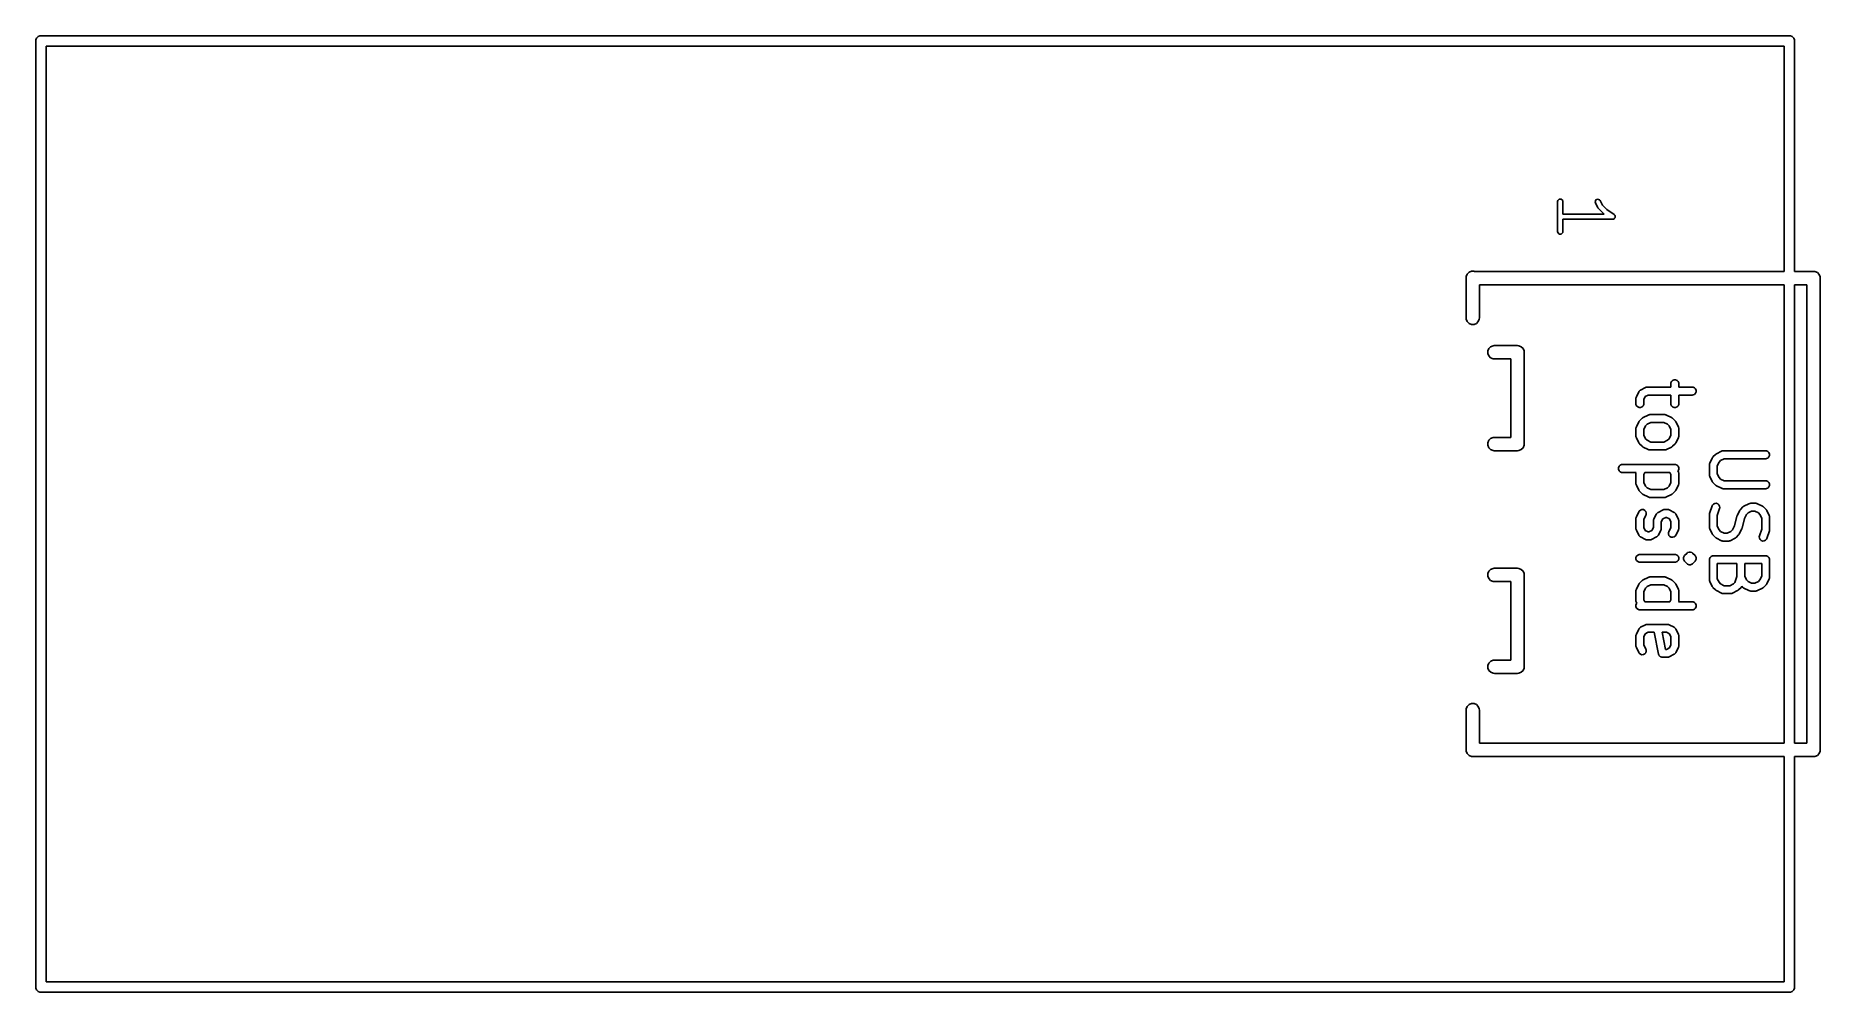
# Model space of a CAD drawing. Extents: x 173 to 207.1, y -95.8 to -77.6.
import ezdxf

# ---------------------------------------------------------------- set-up
doc = ezdxf.new("R2010")
doc.units = 0
doc.layers.add('BLACK', color=7, linetype='CONTINUOUS')

msp = doc.modelspace()

# ---------------------------------------------------------------- linework, layer by layer
at = {"layer": 'BLACK', "linetype": 'CONTINUOUS'}
for p, q in [((173.056022, -77.597402), (173.083612, -77.569812)), ((173.083612, -77.569812), (173.11966, -77.55488)), ((173.11966, -77.55488), (173.139169, -77.552959)), ((173.139169, -77.552959), (206.47755, -77.552959)), ((206.47755, -77.552959), (206.497059, -77.55488)), ((206.497059, -77.55488), (206.533107, -77.569812)), ((206.533107, -77.569812), (206.560697, -77.597402)), ((173.039169, -77.652959), (173.04109, -77.63345)), ((173.039169, -95.69786), (173.039169, -77.652959)), ((173.04109, -77.63345), (173.056022, -77.597402)), ((173.239169, -77.752959), (173.239169, -95.59786)), ((206.37755, -77.752959), (173.239169, -77.752959)), ((206.37755, -82.04841), (206.37755, -77.752959)), ((206.560697, -77.597402), (206.575629, -77.63345)), ((206.575629, -77.63345), (206.57755, -77.652959)), ((206.57755, -77.652959), (206.57755, -82.04841)), ((202.059721, -80.718464), (202.063527, -80.69933)), ((202.059721, -81.289892), (202.059721, -80.718464)), ((202.063527, -80.69933), (202.090587, -80.67227)), ((202.090587, -80.67227), (202.128855, -80.67227)), ((202.128855, -80.67227), (202.155915, -80.69933)), ((202.155915, -80.69933), (202.159721, -80.718464)), ((202.159721, -80.718464), (202.159721, -80.954178)), ((202.159721, -80.954178), (202.944582, -80.954178)), ((202.774133, -80.722009), (202.786234, -80.685704)), ((202.779286, -80.740825), (202.774133, -80.722009)), ((202.826904, -80.836062), (202.779286, -80.740825)), ((202.786234, -80.685704), (202.820462, -80.66859)), ((202.820462, -80.66859), (202.856767, -80.680691)), ((202.831819, -80.842395), (202.826904, -80.836062)), ((202.836271, -80.849057), (202.831819, -80.842395)), ((202.931509, -80.944295), (202.836271, -80.849057)), ((202.856767, -80.680691), (202.868728, -80.696103)), ((202.868728, -80.696103), (202.912719, -80.784085)), ((202.912719, -80.784085), (202.998715, -80.870081)), ((202.935622, -80.947043), (202.931509, -80.944295)), ((202.939129, -80.950543), (202.935622, -80.947043)), ((202.944582, -80.954178), (202.939129, -80.950543)), ((202.998715, -80.870081), (203.137456, -80.962576)), ((203.137456, -80.962576), (203.151265, -80.976356)), ((203.151265, -80.976356), (203.152274, -80.981403)), ((203.152274, -80.981403), (203.155915, -80.985044)), ((203.155915, -80.985044), (203.155915, -80.999603)), ((202.063527, -81.309026), (202.059721, -81.289892)), ((202.090587, -81.336086), (202.063527, -81.309026)), ((202.155915, -81.309026), (202.128855, -81.336086)), ((202.159721, -81.289892), (202.155915, -81.309026)), ((203.109721, -81.054178), (202.159721, -81.054178)), ((202.159721, -81.054178), (202.159721, -81.289892)), ((203.128855, -81.050372), (203.109721, -81.054178)), ((203.132495, -81.046731), (203.128855, -81.050372)), ((203.137543, -81.045722), (203.132495, -81.046731)), ((203.14562, -81.033606), (203.137543, -81.045722)), ((203.155915, -81.023312), (203.14562, -81.033606)), ((203.155915, -80.999603), (203.158771, -81.013882)), ((203.158771, -81.013882), (203.155915, -81.018165)), ((203.155915, -81.018165), (203.155915, -81.023312)), ((202.128855, -81.336086), (202.090587, -81.336086)), ((200.314609, -82.17094), (200.317049, -82.146164)), ((200.314609, -82.87988), (200.314609, -82.17094)), ((200.317049, -82.146164), (200.336012, -82.100383)), ((200.336012, -82.100383), (200.371052, -82.065343)), ((200.371052, -82.065343), (200.416833, -82.04638)), ((200.416833, -82.04638), (200.466385, -82.04638)), ((200.466385, -82.04638), (200.471286, -82.04841)), ((200.471286, -82.04841), (206.37755, -82.04841)), ((206.37755, -82.30241), (200.568609, -82.30241)), ((200.568609, -82.30241), (200.568609, -82.87988)), ((206.37755, -91.04839), (206.37755, -82.30241)), ((206.57755, -82.04841), (206.941599, -82.04841)), ((206.57755, -82.30241), (206.57755, -91.04839)), ((206.814599, -82.30241), (206.57755, -82.30241)), ((206.814599, -91.04839), (206.814599, -82.30241)), ((206.941599, -82.04841), (206.966375, -82.05085)), ((206.966375, -82.05085), (207.012156, -82.069813)), ((207.012156, -82.069813), (207.047196, -82.104853)), ((207.047196, -82.104853), (207.066159, -82.150634)), ((207.066159, -82.150634), (207.068599, -82.17541)), ((207.068599, -82.17541), (207.068599, -82.2254)), ((207.068599, -82.2254), (207.068599, -91.17539)), ((200.314609, -82.93434), (200.314609, -82.87988)), ((200.317049, -82.959116), (200.314609, -82.93434)), ((200.336012, -83.004897), (200.317049, -82.959116)), ((200.371052, -83.039937), (200.336012, -83.004897)), ((200.547206, -83.004897), (200.512166, -83.039937)), ((200.566169, -82.959116), (200.547206, -83.004897)), ((200.568609, -82.93434), (200.566169, -82.959116)), ((200.568609, -82.87988), (200.568609, -82.93434)), ((200.416833, -83.0589), (200.371052, -83.039937)), ((200.466385, -83.0589), (200.416833, -83.0589)), ((200.512166, -83.039937), (200.466385, -83.0589)), ((200.728179, -83.566204), (200.747142, -83.520423)), ((200.728179, -83.615756), (200.728179, -83.566204)), ((200.747142, -83.661537), (200.728179, -83.615756)), ((200.747142, -83.520423), (200.782182, -83.485383)), ((200.782182, -83.696577), (200.747142, -83.661537)), ((200.782182, -83.485383), (200.827963, -83.46642)), ((200.827963, -83.71554), (200.782182, -83.696577)), ((200.827963, -83.46642), (200.852739, -83.46398)), ((200.852739, -83.46398), (201.294469, -83.46398)), ((201.294469, -83.46398), (201.319245, -83.46642)), ((201.319245, -83.46642), (201.365026, -83.485383)), ((201.365026, -83.485383), (201.400066, -83.520423)), ((201.400066, -83.520423), (201.419029, -83.566204)), ((201.419029, -83.566204), (201.421469, -83.59098)), ((201.421469, -83.59098), (201.421469, -85.34099)), ((200.852739, -83.71798), (200.827963, -83.71554)), ((201.167469, -83.71798), (200.852739, -83.71798)), ((201.167469, -85.21399), (201.167469, -83.71798)), ((203.560648, -84.440984), (203.608268, -84.345746)), ((203.608268, -84.345746), (203.609808, -84.343298)), ((203.609808, -84.343298), (203.610193, -84.342146)), ((203.610193, -84.342146), (203.611437, -84.34071)), ((203.611437, -84.34071), (203.616101, -84.333303)), ((203.616101, -84.333303), (203.623205, -84.327142)), ((203.623205, -84.327142), (203.629366, -84.320038)), ((203.629366, -84.320038), (203.636771, -84.315377)), ((203.636771, -84.315377), (203.638209, -84.31413)), ((203.638209, -84.31413), (203.639363, -84.313745)), ((203.639363, -84.313745), (203.641809, -84.312206)), ((203.641809, -84.312206), (203.737047, -84.264587)), ((203.737047, -84.264587), (203.750778, -84.259332)), ((203.750778, -84.259332), (203.753467, -84.25914)), ((203.753467, -84.25914), (203.755956, -84.25811)), ((203.755956, -84.25811), (203.770588, -84.256669)), ((203.770588, -84.256669), (204.219397, -84.256669)), ((204.219397, -84.188812), (204.220838, -84.17418)), ((204.219397, -84.256669), (204.219397, -84.188812)), ((204.220838, -84.17418), (204.232037, -84.147144)), ((204.232037, -84.147144), (204.252729, -84.126452)), ((204.252729, -84.126452), (204.279765, -84.115253)), ((204.279765, -84.115253), (204.309029, -84.115253)), ((204.309029, -84.115253), (204.336065, -84.126452)), ((204.336065, -84.126452), (204.356757, -84.147144)), ((204.356757, -84.147144), (204.367956, -84.17418)), ((204.367956, -84.17418), (204.369397, -84.188812)), ((204.369397, -84.188812), (204.369397, -84.256669)), ((204.369397, -84.256669), (204.62773, -84.256669)), ((204.62773, -84.256669), (204.642362, -84.25811)), ((204.642362, -84.25811), (204.669398, -84.269309)), ((204.669398, -84.269309), (204.69009, -84.290001)), ((204.69009, -84.373337), (204.669398, -84.394029)), ((204.69009, -84.290001), (204.701289, -84.317037)), ((204.701289, -84.346301), (204.69009, -84.373337)), ((204.701289, -84.317037), (204.701289, -84.346301)), ((203.55273, -84.474526), (203.554171, -84.459894)), ((203.55273, -84.569764), (203.55273, -84.474526)), ((203.554171, -84.584396), (203.55273, -84.569764)), ((203.554171, -84.459894), (203.555201, -84.457405)), ((203.56537, -84.611432), (203.554171, -84.584396)), ((203.555201, -84.457405), (203.555393, -84.454716)), ((203.555393, -84.454716), (203.560648, -84.440984)), ((203.586062, -84.632124), (203.56537, -84.611432)), ((203.613098, -84.643323), (203.586062, -84.632124)), ((203.642362, -84.643323), (203.613098, -84.643323)), ((203.669398, -84.632124), (203.642362, -84.643323)), ((203.69009, -84.611432), (203.669398, -84.632124)), ((203.701289, -84.584396), (203.69009, -84.611432)), ((203.70273, -84.569764), (203.701289, -84.584396)), ((203.731251, -84.435189), (203.70273, -84.492232)), ((203.70273, -84.492232), (203.70273, -84.569764)), ((203.788293, -84.406669), (203.731251, -84.435189)), ((204.219397, -84.406669), (203.788293, -84.406669)), ((204.219397, -84.569764), (204.219397, -84.406669)), ((204.220838, -84.584396), (204.219397, -84.569764)), ((204.232037, -84.611432), (204.220838, -84.584396)), ((204.252729, -84.632124), (204.232037, -84.611432)), ((204.279765, -84.643323), (204.252729, -84.632124)), ((204.309029, -84.643323), (204.279765, -84.643323)), ((204.336065, -84.632124), (204.309029, -84.643323)), ((204.356757, -84.611432), (204.336065, -84.632124)), ((204.367956, -84.584396), (204.356757, -84.611432)), ((204.369397, -84.569764), (204.367956, -84.584396)), ((204.62773, -84.406669), (204.369397, -84.406669)), ((204.369397, -84.406669), (204.369397, -84.569764)), ((204.642362, -84.405228), (204.62773, -84.406669)), ((204.669398, -84.394029), (204.642362, -84.405228)), ((203.55273, -85.045955), (203.554171, -85.031323)), ((203.55273, -85.188812), (203.55273, -85.045955)), ((203.554171, -85.031323), (203.555201, -85.028834)), ((203.555201, -85.028834), (203.555393, -85.026145)), ((203.555393, -85.026145), (203.560648, -85.012413)), ((203.560648, -85.012413), (203.608268, -84.917175)), ((203.608268, -84.917175), (203.612233, -84.910876)), ((203.612233, -84.910876), (203.61299, -84.909049)), ((203.61299, -84.909049), (203.614678, -84.906991)), ((203.614678, -84.906991), (203.616101, -84.904732)), ((203.616101, -84.904732), (203.617599, -84.903432)), ((203.617599, -84.903432), (203.622317, -84.897684)), ((203.622317, -84.897684), (203.669936, -84.850065)), ((203.669936, -84.850065), (203.675685, -84.845346)), ((203.675685, -84.845346), (203.676985, -84.843848)), ((203.676985, -84.843848), (203.679244, -84.842426)), ((203.679244, -84.842426), (203.681301, -84.840738)), ((203.681301, -84.840738), (203.683128, -84.83998)), ((203.683128, -84.83998), (203.689428, -84.836016)), ((203.689428, -84.836016), (203.784666, -84.788397)), ((203.736988, -84.995144), (203.70273, -85.063661)), ((203.70273, -85.063661), (203.70273, -85.171105)), ((203.767396, -84.964737), (203.736988, -84.995144)), ((203.835912, -84.930479), (203.767396, -84.964737)), ((203.784666, -84.788397), (203.798397, -84.783142)), ((203.798397, -84.783142), (203.801086, -84.78295)), ((203.801086, -84.78295), (203.803575, -84.78192)), ((203.803575, -84.78192), (203.818207, -84.780479)), ((203.818207, -84.780479), (204.103921, -84.780479)), ((204.086216, -84.930479), (203.835912, -84.930479)), ((204.154732, -84.964737), (204.086216, -84.930479)), ((204.103921, -84.780479), (204.118553, -84.78192)), ((204.118553, -84.78192), (204.121042, -84.782951)), ((204.121042, -84.782951), (204.12373, -84.783142)), ((204.12373, -84.783142), (204.137462, -84.788397)), ((204.137462, -84.788397), (204.2327, -84.836016)), ((204.185139, -84.995144), (204.154732, -84.964737)), ((204.219397, -85.06366), (204.185139, -84.995144)), ((204.219397, -85.171107), (204.219397, -85.06366)), ((204.2327, -84.836016), (204.238999, -84.83998)), ((204.238999, -84.83998), (204.240827, -84.840738)), ((204.240827, -84.840738), (204.242883, -84.842426)), ((204.242883, -84.842426), (204.245143, -84.843848)), ((204.245143, -84.843848), (204.246442, -84.845346)), ((204.246442, -84.845346), (204.252192, -84.850065)), ((204.252192, -84.850065), (204.299811, -84.897684)), ((204.299811, -84.897684), (204.304529, -84.903433)), ((204.304529, -84.903433), (204.306028, -84.904733)), ((204.306028, -84.904733), (204.307449, -84.906992)), ((204.307449, -84.906992), (204.309138, -84.909049)), ((204.309138, -84.909049), (204.309895, -84.910876)), ((204.309895, -84.910876), (204.31386, -84.917176)), ((204.31386, -84.917176), (204.361479, -85.012414)), ((204.361479, -85.012414), (204.366734, -85.026145)), ((204.366734, -85.026145), (204.366925, -85.028834)), ((204.366925, -85.028834), (204.367956, -85.031323)), ((204.367956, -85.031323), (204.369397, -85.045955)), ((204.369397, -85.045955), (204.369397, -85.188812)), ((200.728179, -85.316214), (200.747142, -85.270433)), ((200.728179, -85.365766), (200.728179, -85.316214)), ((200.747142, -85.411547), (200.728179, -85.365766)), ((200.747142, -85.270433), (200.782182, -85.235393)), ((200.782182, -85.446587), (200.747142, -85.411547)), ((200.782182, -85.235393), (200.827963, -85.21643)), ((200.827963, -85.21643), (200.852739, -85.21399)), ((200.852739, -85.21399), (201.167469, -85.21399)), ((201.400066, -85.411547), (201.365026, -85.446587)), ((201.419029, -85.365766), (201.400066, -85.411547)), ((201.421469, -85.34099), (201.419029, -85.365766)), ((203.554171, -85.203444), (203.55273, -85.188812)), ((203.555201, -85.205932), (203.554171, -85.203444)), ((203.555393, -85.208622), (203.555201, -85.205932)), ((203.560648, -85.222354), (203.555393, -85.208622)), ((203.608268, -85.317592), (203.560648, -85.222354)), ((203.612233, -85.32389), (203.608268, -85.317592)), ((203.61299, -85.325718), (203.612233, -85.32389)), ((203.614678, -85.327775), (203.61299, -85.325718)), ((203.616101, -85.330035), (203.614678, -85.327775)), ((203.617599, -85.331334), (203.616101, -85.330035)), ((203.622317, -85.337083), (203.617599, -85.331334)), ((203.669936, -85.384702), (203.622317, -85.337083)), ((203.675685, -85.38942), (203.669936, -85.384702)), ((203.676985, -85.390919), (203.675685, -85.38942)), ((203.679244, -85.39234), (203.676985, -85.390919)), ((203.681301, -85.394029), (203.679244, -85.39234)), ((203.683128, -85.394786), (203.681301, -85.394029)), ((203.689428, -85.398751), (203.683128, -85.394786)), ((203.784666, -85.44637), (203.689428, -85.398751)), ((203.70273, -85.171105), (203.736988, -85.239622)), ((203.736988, -85.239622), (203.767396, -85.27003)), ((203.767396, -85.27003), (203.835912, -85.304288)), ((203.835912, -85.304288), (204.086216, -85.304288)), ((204.086216, -85.304288), (204.154732, -85.27003)), ((204.2327, -85.398751), (204.137462, -85.44637)), ((204.154732, -85.27003), (204.185139, -85.239623)), ((204.185139, -85.239623), (204.219397, -85.171107)), ((204.238999, -85.394786), (204.2327, -85.398751)), ((204.240827, -85.394029), (204.238999, -85.394786)), ((204.242883, -85.39234), (204.240827, -85.394029)), ((204.245143, -85.390919), (204.242883, -85.39234)), ((204.246442, -85.38942), (204.245143, -85.390919)), ((204.252192, -85.384702), (204.246442, -85.38942)), ((204.299811, -85.337083), (204.252192, -85.384702)), ((204.304529, -85.331333), (204.299811, -85.337083)), ((204.306028, -85.330034), (204.304529, -85.331333)), ((204.307449, -85.327774), (204.306028, -85.330034)), ((204.309138, -85.325718), (204.307449, -85.327774)), ((204.309895, -85.32389), (204.309138, -85.325718)), ((204.31386, -85.317591), (204.309895, -85.32389)), ((204.361479, -85.222353), (204.31386, -85.317591)), ((204.366734, -85.208622), (204.361479, -85.222353)), ((204.366925, -85.205932), (204.366734, -85.208622)), ((204.367956, -85.203444), (204.366925, -85.205932)), ((204.369397, -85.188812), (204.367956, -85.203444)), ((200.827963, -85.46555), (200.782182, -85.446587)), ((200.852739, -85.46799), (200.827963, -85.46555)), ((201.294469, -85.46799), (200.852739, -85.46799)), ((201.319245, -85.46555), (201.294469, -85.46799)), ((201.365026, -85.446587), (201.319245, -85.46555)), ((203.232037, -85.766192), (203.252729, -85.7455)), ((203.252729, -85.7455), (203.279765, -85.734301)), ((203.279765, -85.734301), (203.294397, -85.73286)), ((203.294397, -85.73286), (204.294397, -85.73286)), ((203.798397, -85.451625), (203.784666, -85.44637)), ((203.801086, -85.451816), (203.798397, -85.451625)), ((203.803575, -85.452847), (203.801086, -85.451816)), ((203.818207, -85.454288), (203.803575, -85.452847)), ((204.103921, -85.454288), (203.818207, -85.454288)), ((204.118553, -85.452847), (204.103921, -85.454288)), ((204.121042, -85.451815), (204.118553, -85.452847)), ((204.12373, -85.451625), (204.121042, -85.451815)), ((204.137462, -85.44637), (204.12373, -85.451625)), ((204.294397, -85.73286), (204.309029, -85.734301)), ((204.309029, -85.734301), (204.336065, -85.7455)), ((204.336065, -85.7455), (204.356757, -85.766192)), ((204.95273, -85.736431), (204.954171, -85.721799)), ((204.95273, -85.926907), (204.95273, -85.736431)), ((204.954171, -85.721799), (204.955201, -85.71931)), ((204.955201, -85.71931), (204.955393, -85.716621)), ((204.955393, -85.716621), (204.960648, -85.702889)), ((204.960648, -85.702889), (205.008268, -85.607651)), ((205.008268, -85.607651), (205.012233, -85.601352)), ((205.012233, -85.601352), (205.01299, -85.599525)), ((205.01299, -85.599525), (205.014678, -85.597467)), ((205.014678, -85.597467), (205.016101, -85.595208)), ((205.016101, -85.595208), (205.017599, -85.593908)), ((205.017599, -85.593908), (205.022317, -85.58816)), ((205.022317, -85.58816), (205.069936, -85.540541)), ((205.069936, -85.540541), (205.075685, -85.535822)), ((205.075685, -85.535822), (205.076985, -85.534324)), ((205.076985, -85.534324), (205.079244, -85.532902)), ((205.079244, -85.532902), (205.081301, -85.531214)), ((205.081301, -85.531214), (205.083128, -85.530456)), ((205.083128, -85.530456), (205.089428, -85.526492)), ((205.089428, -85.526492), (205.184666, -85.478873)), ((205.136988, -85.68562), (205.10273, -85.754137)), ((205.10273, -85.754137), (205.10273, -85.9092)), ((205.167396, -85.655213), (205.136988, -85.68562)), ((205.235912, -85.620955), (205.167396, -85.655213)), ((205.184666, -85.478873), (205.198397, -85.473618)), ((205.198397, -85.473618), (205.201086, -85.473426)), ((205.201086, -85.473426), (205.203575, -85.472396)), ((205.203575, -85.472396), (205.218207, -85.470955)), ((205.218207, -85.470955), (206.02773, -85.470955)), ((206.02773, -85.620955), (205.235912, -85.620955)), ((206.02773, -85.470955), (206.042362, -85.472396)), ((206.042362, -85.619514), (206.02773, -85.620955)), ((206.042362, -85.472396), (206.069398, -85.483595)), ((206.069398, -85.608315), (206.042362, -85.619514)), ((206.069398, -85.483595), (206.09009, -85.504287)), ((206.09009, -85.587623), (206.069398, -85.608315)), ((206.09009, -85.504287), (206.101289, -85.531323)), ((206.101289, -85.560587), (206.09009, -85.587623)), ((206.101289, -85.531323), (206.101289, -85.560587)), ((203.220838, -85.793228), (203.232037, -85.766192)), ((203.220838, -85.822492), (203.220838, -85.793228)), ((203.232037, -85.849528), (203.220838, -85.822492)), ((203.252729, -85.87022), (203.232037, -85.849528)), ((203.279765, -85.881419), (203.252729, -85.87022)), ((203.294397, -85.88286), (203.279765, -85.881419)), ((203.555557, -85.88286), (203.294397, -85.88286)), ((203.55273, -85.903098), (203.554171, -85.888466)), ((203.55273, -86.093574), (203.55273, -85.903098)), ((203.554171, -86.108206), (203.55273, -86.093574)), ((203.554171, -85.888466), (203.555201, -85.885977)), ((203.555201, -85.885977), (203.555393, -85.883288)), ((203.555393, -85.883288), (203.555557, -85.88286)), ((203.721702, -85.88286), (203.70273, -85.920804)), ((203.70273, -85.920804), (203.70273, -86.075867)), ((203.70273, -86.075867), (203.736988, -86.144384)), ((204.200425, -85.88286), (203.721702, -85.88286)), ((204.185139, -86.144385), (204.219397, -86.075869)), ((204.219397, -85.920803), (204.200425, -85.88286)), ((204.219397, -86.075869), (204.219397, -85.920803)), ((204.356757, -85.849528), (204.353228, -85.853056)), ((204.353228, -85.853056), (204.361479, -85.869557)), ((204.356757, -85.766192), (204.367956, -85.793228)), ((204.367956, -85.822492), (204.356757, -85.849528)), ((204.361479, -85.869557), (204.366734, -85.883288)), ((204.366734, -85.883288), (204.366925, -85.885977)), ((204.366925, -85.885977), (204.367956, -85.888466)), ((204.367956, -85.793228), (204.367956, -85.822492)), ((204.367956, -85.888466), (204.369397, -85.903098)), ((204.369397, -86.093574), (204.367956, -86.108206)), ((204.369397, -85.903098), (204.369397, -86.093574)), ((204.954171, -85.941539), (204.95273, -85.926907)), ((204.955201, -85.944027), (204.954171, -85.941539)), ((204.955393, -85.946717), (204.955201, -85.944027)), ((204.960648, -85.960449), (204.955393, -85.946717)), ((205.008268, -86.055687), (204.960648, -85.960449)), ((205.012233, -86.061985), (205.008268, -86.055687)), ((205.01299, -86.063813), (205.012233, -86.061985)), ((205.014678, -86.06587), (205.01299, -86.063813)), ((205.016101, -86.06813), (205.014678, -86.06587)), ((205.017599, -86.069429), (205.016101, -86.06813)), ((205.022317, -86.075178), (205.017599, -86.069429)), ((205.069936, -86.122797), (205.022317, -86.075178)), ((205.10273, -85.9092), (205.136988, -85.977717)), ((205.136988, -85.977717), (205.167396, -86.008125)), ((205.167396, -86.008125), (205.235912, -86.042383)), ((205.235912, -86.042383), (206.02773, -86.042383)), ((206.02773, -86.042383), (206.042362, -86.043824)), ((206.042362, -86.043824), (206.069398, -86.055023)), ((206.069398, -86.055023), (206.09009, -86.075715)), ((206.09009, -86.075715), (206.101289, -86.102751)), ((203.555201, -86.110694), (203.554171, -86.108206)), ((203.555393, -86.113384), (203.555201, -86.110694)), ((203.560648, -86.127116), (203.555393, -86.113384)), ((203.608268, -86.222354), (203.560648, -86.127116)), ((203.612233, -86.228652), (203.608268, -86.222354)), ((203.61299, -86.23048), (203.612233, -86.228652)), ((203.614678, -86.232537), (203.61299, -86.23048)), ((203.616101, -86.234797), (203.614678, -86.232537)), ((203.617599, -86.236096), (203.616101, -86.234797)), ((203.622317, -86.241845), (203.617599, -86.236096)), ((203.669936, -86.289464), (203.622317, -86.241845)), ((203.675685, -86.294182), (203.669936, -86.289464)), ((203.676985, -86.295681), (203.675685, -86.294182)), ((203.679244, -86.297102), (203.676985, -86.295681)), ((203.681301, -86.298791), (203.679244, -86.297102)), ((203.683128, -86.299548), (203.681301, -86.298791)), ((203.689428, -86.303513), (203.683128, -86.299548)), ((203.784666, -86.351132), (203.689428, -86.303513)), ((203.736988, -86.144384), (203.767396, -86.174792)), ((203.767396, -86.174792), (203.835912, -86.20905)), ((203.798397, -86.356387), (203.784666, -86.351132)), ((203.801086, -86.356578), (203.798397, -86.356387)), ((203.803575, -86.357609), (203.801086, -86.356578)), ((203.818207, -86.35905), (203.803575, -86.357609)), ((204.103921, -86.35905), (203.818207, -86.35905)), ((203.835912, -86.20905), (204.086216, -86.20905)), ((204.086216, -86.20905), (204.154732, -86.174792)), ((204.118553, -86.357609), (204.103921, -86.35905)), ((204.121042, -86.356577), (204.118553, -86.357609)), ((204.12373, -86.356387), (204.121042, -86.356577)), ((204.137462, -86.351132), (204.12373, -86.356387)), ((204.2327, -86.303513), (204.137462, -86.351132)), ((204.154732, -86.174792), (204.185139, -86.144385)), ((204.238999, -86.299548), (204.2327, -86.303513)), ((204.240827, -86.298791), (204.238999, -86.299548)), ((204.242883, -86.297102), (204.240827, -86.298791)), ((204.245143, -86.295681), (204.242883, -86.297102)), ((204.246442, -86.294182), (204.245143, -86.295681)), ((204.252192, -86.289464), (204.246442, -86.294182)), ((204.299811, -86.241845), (204.252192, -86.289464)), ((204.304529, -86.236095), (204.299811, -86.241845)), ((204.306028, -86.234796), (204.304529, -86.236095)), ((204.307449, -86.232536), (204.306028, -86.234796)), ((204.309138, -86.23048), (204.307449, -86.232536)), ((204.309895, -86.228652), (204.309138, -86.23048)), ((204.31386, -86.222353), (204.309895, -86.228652)), ((204.361479, -86.127115), (204.31386, -86.222353)), ((204.366734, -86.113384), (204.361479, -86.127115)), ((204.366925, -86.110694), (204.366734, -86.113384)), ((204.367956, -86.108206), (204.366925, -86.110694)), ((205.075685, -86.127515), (205.069936, -86.122797)), ((205.076985, -86.129014), (205.075685, -86.127515)), ((205.079244, -86.130435), (205.076985, -86.129014)), ((205.081301, -86.132124), (205.079244, -86.130435)), ((205.083128, -86.132881), (205.081301, -86.132124)), ((205.089428, -86.136846), (205.083128, -86.132881)), ((205.184666, -86.184465), (205.089428, -86.136846)), ((205.198397, -86.18972), (205.184666, -86.184465)), ((205.201086, -86.189911), (205.198397, -86.18972)), ((205.203575, -86.190942), (205.201086, -86.189911)), ((205.218207, -86.192383), (205.203575, -86.190942)), ((206.02773, -86.192383), (205.218207, -86.192383)), ((206.042362, -86.190942), (206.02773, -86.192383)), ((206.069398, -86.179743), (206.042362, -86.190942)), ((206.09009, -86.159051), (206.069398, -86.179743)), ((206.101289, -86.132015), (206.09009, -86.159051)), ((206.101289, -86.102751), (206.101289, -86.132015)), ((203.55273, -86.760241), (203.554171, -86.745609)), ((203.55273, -86.950717), (203.55273, -86.760241)), ((203.554171, -86.745609), (203.555201, -86.74312)), ((203.555201, -86.74312), (203.555393, -86.740431)), ((203.555393, -86.740431), (203.560648, -86.726699)), ((203.560648, -86.726699), (203.608268, -86.631461)), ((203.608268, -86.631461), (203.616101, -86.619018)), ((203.616101, -86.619018), (203.638209, -86.599845)), ((203.638209, -86.599845), (203.66597, -86.590592)), ((203.66597, -86.590592), (203.69516, -86.592666)), ((203.69516, -86.592666), (203.721334, -86.605754)), ((203.742432, -86.698544), (203.70273, -86.777947)), ((203.721334, -86.605754), (203.740508, -86.627861)), ((203.740508, -86.627861), (203.749761, -86.655623)), ((203.747687, -86.684813), (203.742432, -86.698544)), ((203.749761, -86.655623), (203.747687, -86.684813)), ((203.888727, -86.788051), (203.893982, -86.774319)), ((203.893982, -86.774319), (203.941601, -86.679081)), ((203.941601, -86.679081), (203.943141, -86.676633)), ((203.943141, -86.676633), (203.943526, -86.67548)), ((203.943526, -86.67548), (203.944771, -86.674043)), ((203.944771, -86.674043), (203.949433, -86.666638)), ((203.949433, -86.666638), (203.956537, -86.660476)), ((203.956537, -86.660476), (203.962699, -86.653372)), ((203.962699, -86.653372), (203.970104, -86.64871)), ((203.970104, -86.64871), (203.971541, -86.647465)), ((203.971541, -86.647465), (203.972694, -86.64708)), ((203.972694, -86.64708), (203.975142, -86.64554)), ((203.975142, -86.64554), (204.07038, -86.597921)), ((204.064584, -86.768523), (204.036064, -86.825565)), ((204.121626, -86.740003), (204.064584, -86.768523)), ((204.07038, -86.597921), (204.084111, -86.592666)), ((204.084111, -86.592666), (204.0868, -86.592474)), ((204.0868, -86.592474), (204.089289, -86.591444)), ((204.089289, -86.591444), (204.103921, -86.590003)), ((204.103921, -86.590003), (204.15154, -86.590003)), ((204.133835, -86.740003), (204.121626, -86.740003)), ((204.190876, -86.768523), (204.133835, -86.740003)), ((204.15154, -86.590003), (204.166172, -86.591444)), ((204.166172, -86.591444), (204.168661, -86.592475)), ((204.168661, -86.592475), (204.171349, -86.592666)), ((204.171349, -86.592666), (204.185081, -86.597921)), ((204.185081, -86.597921), (204.280319, -86.64554)), ((204.219397, -86.825565), (204.190876, -86.768523)), ((204.280319, -86.64554), (204.282766, -86.64708)), ((204.282766, -86.64708), (204.28392, -86.647465)), ((204.28392, -86.647465), (204.285356, -86.64871)), ((204.285356, -86.64871), (204.292762, -86.653372)), ((204.292762, -86.653372), (204.298923, -86.660476)), ((204.298923, -86.660476), (204.306028, -86.666638)), ((204.306028, -86.666638), (204.310689, -86.674043)), ((204.310689, -86.674043), (204.311935, -86.67548)), ((204.311935, -86.67548), (204.312319, -86.676633)), ((204.312319, -86.676633), (204.31386, -86.679081)), ((204.31386, -86.679081), (204.361479, -86.774319)), ((204.361479, -86.774319), (204.366734, -86.78805)), ((204.95273, -86.688812), (204.953459, -86.681406)), ((204.95273, -86.926907), (204.95273, -86.688812)), ((204.953319, -86.679431), (204.953909, -86.676833)), ((204.953459, -86.681406), (204.953319, -86.679431)), ((204.953909, -86.676833), (204.954171, -86.67418)), ((204.954171, -86.67418), (204.954929, -86.672349)), ((204.954929, -86.672349), (204.956579, -86.665094)), ((204.956579, -86.665094), (205.004199, -86.522237)), ((205.004199, -86.522237), (205.010193, -86.508812)), ((205.010193, -86.508812), (205.029367, -86.486705)), ((205.029367, -86.486705), (205.055541, -86.473618)), ((205.055541, -86.473618), (205.084731, -86.471544)), ((205.084731, -86.471544), (205.112493, -86.480798)), ((205.146501, -86.569672), (205.10273, -86.700983)), ((205.10273, -86.700983), (205.10273, -86.9092)), ((205.112493, -86.480798), (205.1346, -86.499972)), ((205.1346, -86.499972), (205.147687, -86.526146)), ((205.149761, -86.555336), (205.146501, -86.569672)), ((205.147687, -86.526146), (205.149761, -86.555336)), ((205.433156, -86.900731), (205.478779, -86.718241)), ((205.478779, -86.718241), (205.479164, -86.717161)), ((205.479164, -86.717161), (205.479203, -86.716622)), ((205.479203, -86.716622), (205.48153, -86.71054)), ((205.48153, -86.71054), (205.483726, -86.704395)), ((205.483726, -86.704395), (205.484048, -86.703959)), ((205.484048, -86.703959), (205.484458, -86.70289)), ((205.484458, -86.70289), (205.532077, -86.607652)), ((205.532077, -86.607652), (205.536041, -86.601352)), ((205.536041, -86.601352), (205.536799, -86.599525)), ((205.536799, -86.599525), (205.538487, -86.597468)), ((205.538487, -86.597468), (205.539909, -86.595209)), ((205.539909, -86.595209), (205.541407, -86.593909)), ((205.541407, -86.593909), (205.546126, -86.58816)), ((205.546126, -86.58816), (205.593745, -86.540541)), ((205.622304, -86.762607), (205.576682, -86.945097)), ((205.593745, -86.540541), (205.599494, -86.535822)), ((205.599494, -86.535822), (205.600794, -86.534324)), ((205.600794, -86.534324), (205.603053, -86.532902)), ((205.603053, -86.532902), (205.60511, -86.531214)), ((205.60511, -86.531214), (205.606937, -86.530456)), ((205.606937, -86.530456), (205.613237, -86.526492)), ((205.613237, -86.526492), (205.708475, -86.478873)), ((205.660798, -86.68562), (205.622304, -86.762607)), ((205.691205, -86.655213), (205.660798, -86.68562)), ((205.759721, -86.620955), (205.691205, -86.655213)), ((205.708475, -86.478873), (205.722206, -86.473618)), ((205.722206, -86.473618), (205.724895, -86.473426)), ((205.724895, -86.473426), (205.727384, -86.472396)), ((205.727384, -86.472396), (205.742016, -86.470955)), ((205.742016, -86.470955), (205.837254, -86.470955)), ((205.819549, -86.620955), (205.759721, -86.620955)), ((205.888065, -86.655213), (205.819549, -86.620955)), ((205.837254, -86.470955), (205.851886, -86.472396)), ((205.851886, -86.472396), (205.854375, -86.473427)), ((205.854375, -86.473427), (205.857063, -86.473618)), ((205.857063, -86.473618), (205.870795, -86.478873)), ((205.870795, -86.478873), (205.966033, -86.526492)), ((205.918472, -86.68562), (205.888065, -86.655213)), ((205.95273, -86.754136), (205.918472, -86.68562)), ((205.95273, -86.962356), (205.95273, -86.754136)), ((205.966033, -86.526492), (205.972332, -86.530456)), ((205.972332, -86.530456), (205.97416, -86.531214)), ((205.97416, -86.531214), (205.976216, -86.532902)), ((205.976216, -86.532902), (205.978476, -86.534324)), ((205.978476, -86.534324), (205.979775, -86.535822)), ((205.979775, -86.535822), (205.985525, -86.540541)), ((205.985525, -86.540541), (206.033144, -86.58816)), ((206.033144, -86.58816), (206.037862, -86.593909)), ((206.037862, -86.593909), (206.039361, -86.595209)), ((206.039361, -86.595209), (206.040782, -86.597468)), ((206.040782, -86.597468), (206.042471, -86.599525)), ((206.042471, -86.599525), (206.043228, -86.601352)), ((206.043228, -86.601352), (206.047193, -86.607652)), ((206.047193, -86.607652), (206.094812, -86.70289)), ((206.094812, -86.70289), (206.100067, -86.716621)), ((206.100067, -86.716621), (206.100258, -86.71931)), ((206.100258, -86.71931), (206.101289, -86.721799)), ((206.101289, -86.721799), (206.10273, -86.736431)), ((206.10273, -86.736431), (206.10273, -86.974526)), ((203.554171, -86.965349), (203.55273, -86.950717)), ((203.555201, -86.967837), (203.554171, -86.965349)), ((203.555393, -86.970527), (203.555201, -86.967837)), ((203.560648, -86.984259), (203.555393, -86.970527)), ((203.608268, -87.079497), (203.560648, -86.984259)), ((203.609808, -87.081944), (203.608268, -87.079497)), ((203.610193, -87.083097), (203.609808, -87.081944)), ((203.611437, -87.084532), (203.610193, -87.083097)), ((203.616101, -87.09194), (203.611437, -87.084532)), ((203.623205, -87.0981), (203.616101, -87.09194)), ((203.629366, -87.105205), (203.623205, -87.0981)), ((203.636771, -87.109865), (203.629366, -87.105205)), ((203.638209, -87.111113), (203.636771, -87.109865)), ((203.639363, -87.111497), (203.638209, -87.111113)), ((203.641809, -87.113037), (203.639363, -87.111497)), ((203.737047, -87.160656), (203.641809, -87.113037)), ((203.70273, -86.777947), (203.70273, -86.93301)), ((203.70273, -86.93301), (203.731251, -86.990053)), ((203.731251, -86.990053), (203.788293, -87.018574)), ((203.788293, -87.018574), (203.800502, -87.018574)), ((203.800502, -87.018574), (203.857543, -86.990053)), ((203.946986, -87.113037), (203.851748, -87.160656)), ((203.857543, -86.990053), (203.886064, -86.933012)), ((203.886064, -86.80786), (203.887505, -86.793228)), ((203.886064, -86.933012), (203.886064, -86.80786)), ((203.887505, -86.793228), (203.888536, -86.790738)), ((203.888536, -86.790738), (203.888727, -86.788051)), ((203.949433, -87.111496), (203.946986, -87.113037)), ((203.950587, -87.111112), (203.949433, -87.111496)), ((203.952023, -87.109866), (203.950587, -87.111112)), ((203.959429, -87.105205), (203.952023, -87.109866)), ((203.96559, -87.0981), (203.959429, -87.105205)), ((203.972695, -87.091939), (203.96559, -87.0981)), ((203.977356, -87.084533), (203.972695, -87.091939)), ((203.978602, -87.083097), (203.977356, -87.084533)), ((203.978986, -87.081943), (203.978602, -87.083097)), ((203.980527, -87.079496), (203.978986, -87.081943)), ((204.028146, -86.984258), (203.980527, -87.079496)), ((204.033401, -86.970527), (204.028146, -86.984258)), ((204.033592, -86.967837), (204.033401, -86.970527)), ((204.034623, -86.965349), (204.033592, -86.967837)), ((204.036064, -86.950717), (204.034623, -86.965349)), ((204.036064, -86.825565), (204.036064, -86.950717)), ((204.172367, -87.055336), (204.174441, -87.026146)), ((204.181621, -87.083097), (204.172367, -87.055336)), ((204.174441, -87.026146), (204.179696, -87.012414)), ((204.179696, -87.012414), (204.219397, -86.933012)), ((204.200794, -87.105205), (204.181621, -87.083097)), ((204.226969, -87.118292), (204.200794, -87.105205)), ((204.219397, -86.933012), (204.219397, -86.825565)), ((204.28392, -87.111112), (204.256159, -87.120366)), ((204.306028, -87.091939), (204.28392, -87.111112)), ((204.31386, -87.079496), (204.306028, -87.091939)), ((204.361479, -86.984258), (204.31386, -87.079496)), ((204.366734, -86.970527), (204.361479, -86.984258)), ((204.366734, -86.78805), (204.366925, -86.790739)), ((204.366925, -86.967837), (204.366734, -86.970527)), ((204.366925, -86.790739), (204.367956, -86.793228)), ((204.367956, -86.965349), (204.366925, -86.967837)), ((204.367956, -86.793228), (204.369397, -86.80786)), ((204.369397, -86.950717), (204.367956, -86.965349)), ((204.369397, -86.80786), (204.369397, -86.950717)), ((204.954171, -86.941539), (204.95273, -86.926907)), ((204.955201, -86.944027), (204.954171, -86.941539)), ((204.955393, -86.946717), (204.955201, -86.944027)), ((204.960648, -86.960449), (204.955393, -86.946717)), ((205.008268, -87.055687), (204.960648, -86.960449)), ((205.012233, -87.061985), (205.008268, -87.055687)), ((205.01299, -87.063813), (205.012233, -87.061985)), ((205.014678, -87.06587), (205.01299, -87.063813)), ((205.016101, -87.06813), (205.014678, -87.06587)), ((205.017599, -87.069429), (205.016101, -87.06813)), ((205.022317, -87.075178), (205.017599, -87.069429)), ((205.069936, -87.122797), (205.022317, -87.075178)), ((205.10273, -86.9092), (205.136988, -86.977717)), ((205.136988, -86.977717), (205.167396, -87.008125)), ((205.167396, -87.008125), (205.235912, -87.042383)), ((205.235912, -87.042383), (205.29574, -87.042383)), ((205.29574, -87.042383), (205.364256, -87.008125)), ((205.364256, -87.008125), (205.394663, -86.977718)), ((205.394663, -86.977718), (205.433156, -86.900731)), ((205.509335, -87.075178), (205.461716, -87.122797)), ((205.514053, -87.069428), (205.509335, -87.075178)), ((205.515552, -87.068129), (205.514053, -87.069428)), ((205.516973, -87.065869), (205.515552, -87.068129)), ((205.518662, -87.063813), (205.516973, -87.065869)), ((205.519419, -87.061985), (205.518662, -87.063813)), ((205.523384, -87.055686), (205.519419, -87.061985)), ((205.571003, -86.960448), (205.523384, -87.055686)), ((205.571412, -86.959378), (205.571003, -86.960448)), ((205.571735, -86.958943), (205.571412, -86.959378)), ((205.573927, -86.952806), (205.571735, -86.958943)), ((205.576258, -86.946717), (205.573927, -86.952806)), ((205.576296, -86.946176), (205.576258, -86.946717)), ((205.576682, -86.945097), (205.576296, -86.946176)), ((205.9057, -87.108003), (205.90896, -87.093666)), ((205.907775, -87.137193), (205.9057, -87.108003)), ((205.90896, -87.093666), (205.95273, -86.962356)), ((206.098881, -86.998244), (206.051262, -87.1411)), ((206.10053, -86.990988), (206.098881, -86.998244)), ((206.101289, -86.989158), (206.10053, -86.990988)), ((206.10155, -86.986504), (206.101289, -86.989158)), ((206.102141, -86.983907), (206.10155, -86.986504)), ((206.10273, -86.974526), (206.102, -86.981932)), ((206.102, -86.981932), (206.102141, -86.983907)), ((203.586062, -87.459786), (203.613098, -87.448587)), ((203.613098, -87.448587), (203.62773, -87.447146)), ((203.62773, -87.447146), (204.294397, -87.447146)), ((203.750778, -87.165911), (203.737047, -87.160656)), ((203.753467, -87.166102), (203.750778, -87.165911)), ((203.755956, -87.167133), (203.753467, -87.166102)), ((203.770588, -87.168574), (203.755956, -87.167133)), ((203.818207, -87.168574), (203.770588, -87.168574)), ((203.832839, -87.167133), (203.818207, -87.168574)), ((203.835328, -87.166101), (203.832839, -87.167133)), ((203.838016, -87.165911), (203.835328, -87.166101)), ((203.851748, -87.160656), (203.838016, -87.165911)), ((204.256159, -87.120366), (204.226969, -87.118292)), ((204.294397, -87.447146), (204.309029, -87.448587)), ((204.309029, -87.448587), (204.336065, -87.459786)), ((204.479459, -87.469113), (204.527078, -87.421494)), ((204.527078, -87.421494), (204.538443, -87.412167)), ((204.538443, -87.412167), (204.565479, -87.400968)), ((204.565479, -87.400968), (204.594742, -87.400968)), ((204.594742, -87.400968), (204.621779, -87.412167)), ((204.621779, -87.412167), (204.633144, -87.421494)), ((204.633144, -87.421494), (204.680763, -87.469113)), ((205.075685, -87.127515), (205.069936, -87.122797)), ((205.076985, -87.129014), (205.075685, -87.127515)), ((205.079244, -87.130435), (205.076985, -87.129014)), ((205.081301, -87.132124), (205.079244, -87.130435)), ((205.083128, -87.132881), (205.081301, -87.132124)), ((205.089428, -87.136846), (205.083128, -87.132881)), ((205.184666, -87.184465), (205.089428, -87.136846)), ((205.198397, -87.18972), (205.184666, -87.184465)), ((205.201086, -87.189911), (205.198397, -87.18972)), ((205.203575, -87.190942), (205.201086, -87.189911)), ((205.218207, -87.192383), (205.203575, -87.190942)), ((205.313445, -87.192383), (205.218207, -87.192383)), ((205.328077, -87.190942), (205.313445, -87.192383)), ((205.330566, -87.18991), (205.328077, -87.190942)), ((205.333254, -87.18972), (205.330566, -87.18991)), ((205.346986, -87.184465), (205.333254, -87.18972)), ((205.442224, -87.136846), (205.346986, -87.184465)), ((205.448523, -87.132881), (205.442224, -87.136846)), ((205.450351, -87.132124), (205.448523, -87.132881)), ((205.452407, -87.130435), (205.450351, -87.132124)), ((205.454667, -87.129014), (205.452407, -87.130435)), ((205.455966, -87.127515), (205.454667, -87.129014)), ((205.461716, -87.122797), (205.455966, -87.127515)), ((205.920861, -87.163366), (205.907775, -87.137193)), ((205.942968, -87.18254), (205.920861, -87.163366)), ((205.970731, -87.191794), (205.942968, -87.18254)), ((205.999921, -87.189719), (205.970731, -87.191794)), ((206.026094, -87.176633), (205.999921, -87.189719)), ((206.045268, -87.154526), (206.026094, -87.176633)), ((206.051262, -87.1411), (206.045268, -87.154526)), ((200.728179, -87.813104), (200.747142, -87.767323)), ((200.747142, -87.767323), (200.782182, -87.732283)), ((200.782182, -87.732283), (200.827963, -87.71332)), ((200.827963, -87.71332), (200.852739, -87.71088)), ((200.852739, -87.71088), (201.296599, -87.71088)), ((201.296599, -87.71088), (201.321375, -87.71332)), ((201.321375, -87.71332), (201.367156, -87.732283)), ((201.367156, -87.732283), (201.402196, -87.767323)), ((201.402196, -87.767323), (201.421159, -87.813104)), ((203.554171, -87.507514), (203.56537, -87.480478)), ((203.554171, -87.536778), (203.554171, -87.507514)), ((203.56537, -87.563814), (203.554171, -87.536778)), ((203.56537, -87.480478), (203.586062, -87.459786)), ((203.586062, -87.584506), (203.56537, -87.563814)), ((203.613098, -87.595705), (203.586062, -87.584506)), ((203.62773, -87.597146), (203.613098, -87.595705)), ((204.294397, -87.597146), (203.62773, -87.597146)), ((204.309029, -87.595705), (204.294397, -87.597146)), ((204.336065, -87.584506), (204.309029, -87.595705)), ((204.336065, -87.459786), (204.356757, -87.480478)), ((204.356757, -87.563814), (204.336065, -87.584506)), ((204.356757, -87.480478), (204.367956, -87.507514)), ((204.367956, -87.536778), (204.356757, -87.563814)), ((204.367956, -87.507514), (204.367956, -87.536778)), ((204.458933, -87.507515), (204.470132, -87.480478)), ((204.458933, -87.536777), (204.458933, -87.507515)), ((204.470132, -87.563814), (204.458933, -87.536777)), ((204.470132, -87.480478), (204.479459, -87.469113)), ((204.479459, -87.575179), (204.470132, -87.563814)), ((204.527078, -87.622798), (204.479459, -87.575179)), ((204.538443, -87.632125), (204.527078, -87.622798)), ((204.565479, -87.643324), (204.538443, -87.632125)), ((204.56548, -87.643324), (204.565479, -87.643324)), ((204.594742, -87.643324), (204.56548, -87.643324)), ((204.621779, -87.632125), (204.594742, -87.643324)), ((204.633144, -87.622798), (204.621779, -87.632125)), ((204.680763, -87.575179), (204.633144, -87.622798)), ((204.680763, -87.469113), (204.69009, -87.480478)), ((204.69009, -87.563814), (204.680763, -87.575179)), ((204.69009, -87.480478), (204.693686, -87.489159)), ((204.701289, -87.536778), (204.69009, -87.563814)), ((204.693686, -87.489159), (204.701289, -87.507515)), ((204.701289, -87.507515), (204.701289, -87.536778)), ((204.95273, -87.545955), (204.954171, -87.531323)), ((204.95273, -87.926907), (204.95273, -87.545955)), ((204.954171, -87.531323), (204.96537, -87.504287)), ((204.96537, -87.504287), (204.986062, -87.483595)), ((204.986062, -87.483595), (205.013098, -87.472396)), ((205.013098, -87.472396), (205.02773, -87.470955)), ((205.02773, -87.470955), (206.02773, -87.470955)), ((205.47654, -87.620955), (205.10273, -87.620955)), ((205.10273, -87.620955), (205.10273, -87.9092)), ((205.47654, -87.867118), (205.47654, -87.620955)), ((205.95273, -87.620955), (205.62654, -87.620955)), ((205.62654, -87.620955), (205.62654, -87.861583)), ((205.95273, -87.861583), (205.95273, -87.620955)), ((206.02773, -87.470955), (206.042362, -87.472396)), ((206.042362, -87.472396), (206.069398, -87.483595)), ((206.069398, -87.483595), (206.09009, -87.504287)), ((206.09009, -87.504287), (206.101289, -87.531323)), ((206.101289, -87.531323), (206.10273, -87.545955)), ((206.10273, -87.545955), (206.10273, -87.879288)), ((200.728179, -87.862656), (200.728179, -87.813104)), ((200.747142, -87.908437), (200.728179, -87.862656)), ((200.782182, -87.943477), (200.747142, -87.908437)), ((200.827963, -87.96244), (200.782182, -87.943477)), ((200.852739, -87.96488), (200.827963, -87.96244)), ((201.169599, -87.96488), (200.852739, -87.96488)), ((201.169599, -89.46089), (201.169599, -87.96488)), ((201.421159, -87.813104), (201.423599, -87.83788)), ((201.423599, -87.83788), (201.423599, -89.58789)), ((203.55273, -88.141193), (203.554171, -88.126561)), ((203.554171, -88.126561), (203.555201, -88.124072)), ((203.555201, -88.124072), (203.555393, -88.121383)), ((203.555393, -88.121383), (203.560648, -88.107651)), ((203.560648, -88.107651), (203.608268, -88.012413)), ((203.608268, -88.012413), (203.612233, -88.006114)), ((203.612233, -88.006114), (203.61299, -88.004287)), ((203.61299, -88.004287), (203.614678, -88.002229)), ((203.614678, -88.002229), (203.616101, -87.99997)), ((203.616101, -87.99997), (203.617599, -87.99867)), ((203.617599, -87.99867), (203.622317, -87.992922)), ((203.622317, -87.992922), (203.669936, -87.945303)), ((203.669936, -87.945303), (203.675685, -87.940584)), ((203.675685, -87.940584), (203.676985, -87.939086)), ((203.676985, -87.939086), (203.679244, -87.937664)), ((203.679244, -87.937664), (203.681301, -87.935976)), ((203.681301, -87.935976), (203.683128, -87.935218)), ((203.683128, -87.935218), (203.689428, -87.931254)), ((203.689428, -87.931254), (203.784666, -87.883635)), ((203.736988, -88.090382), (203.70273, -88.158899)), ((203.767396, -88.059975), (203.736988, -88.090382)), ((203.835912, -88.025717), (203.767396, -88.059975)), ((203.784666, -87.883635), (203.798397, -87.87838)), ((203.798397, -87.87838), (203.801086, -87.878188)), ((203.801086, -87.878188), (203.803575, -87.877158)), ((203.803575, -87.877158), (203.818207, -87.875717)), ((203.818207, -87.875717), (204.103921, -87.875717)), ((204.086216, -88.025717), (203.835912, -88.025717)), ((204.154732, -88.059975), (204.086216, -88.025717)), ((204.103921, -87.875717), (204.118553, -87.877158)), ((204.118553, -87.877158), (204.121042, -87.878189)), ((204.121042, -87.878189), (204.12373, -87.87838)), ((204.12373, -87.87838), (204.137462, -87.883635)), ((204.137462, -87.883635), (204.2327, -87.931254)), ((204.185139, -88.090382), (204.154732, -88.059975)), ((204.219397, -88.158898), (204.185139, -88.090382)), ((204.2327, -87.931254), (204.238999, -87.935218)), ((204.238999, -87.935218), (204.240827, -87.935976)), ((204.240827, -87.935976), (204.242883, -87.937664)), ((204.242883, -87.937664), (204.245143, -87.939086)), ((204.245143, -87.939086), (204.246442, -87.940584)), ((204.246442, -87.940584), (204.252192, -87.945303)), ((204.252192, -87.945303), (204.299811, -87.992922)), ((204.299811, -87.992922), (204.304529, -87.998671)), ((204.304529, -87.998671), (204.306028, -87.999971)), ((204.306028, -87.999971), (204.307449, -88.00223)), ((204.307449, -88.00223), (204.309138, -88.004287)), ((204.309138, -88.004287), (204.309895, -88.006114)), ((204.309895, -88.006114), (204.31386, -88.012414)), ((204.31386, -88.012414), (204.361479, -88.107652)), ((204.361479, -88.107652), (204.366734, -88.121383)), ((204.366734, -88.121383), (204.366925, -88.124072)), ((204.366925, -88.124072), (204.367956, -88.126561)), ((204.367956, -88.126561), (204.369397, -88.141193)), ((204.954171, -87.941539), (204.95273, -87.926907)), ((204.955201, -87.944027), (204.954171, -87.941539)), ((204.955393, -87.946717), (204.955201, -87.944027)), ((204.960648, -87.960449), (204.955393, -87.946717)), ((205.008268, -88.055687), (204.960648, -87.960449)), ((205.012233, -88.061985), (205.008268, -88.055687)), ((205.01299, -88.063813), (205.012233, -88.061985)), ((205.014678, -88.06587), (205.01299, -88.063813)), ((205.016101, -88.06813), (205.014678, -88.06587)), ((205.017599, -88.069429), (205.016101, -88.06813)), ((205.022317, -88.075178), (205.017599, -88.069429)), ((205.069936, -88.122797), (205.022317, -88.075178)), ((205.075685, -88.127515), (205.069936, -88.122797)), ((205.076985, -88.129014), (205.075685, -88.127515)), ((205.079244, -88.130435), (205.076985, -88.129014)), ((205.081301, -88.132124), (205.079244, -88.130435)), ((205.083128, -88.132881), (205.081301, -88.132124)), ((205.089428, -88.136846), (205.083128, -88.132881)), ((205.10273, -87.9092), (205.136988, -87.977717)), ((205.136988, -87.977717), (205.167396, -88.008125)), ((205.167396, -88.008125), (205.235912, -88.042383)), ((205.235912, -88.042383), (205.343359, -88.042383)), ((205.343359, -88.042383), (205.411875, -88.008125)), ((205.411875, -88.008125), (205.438369, -87.981631)), ((205.438369, -87.981631), (205.47654, -87.867118)), ((205.496142, -88.132881), (205.489843, -88.136846)), ((205.49797, -88.132124), (205.496142, -88.132881)), ((205.500026, -88.130435), (205.49797, -88.132124)), ((205.502286, -88.129014), (205.500026, -88.130435)), ((205.503585, -88.127515), (205.502286, -88.129014)), ((205.509335, -88.122797), (205.503585, -88.127515)), ((205.556954, -88.075178), (205.509335, -88.122797)), ((205.566281, -88.063813), (205.556954, -88.075178)), ((205.567311, -88.061324), (205.566281, -88.063813)), ((205.569078, -88.059288), (205.567311, -88.061324)), ((205.571787, -88.05322), (205.569078, -88.059288)), ((205.593745, -88.075178), (205.571787, -88.05322)), ((205.599494, -88.079896), (205.593745, -88.075178)), ((205.600794, -88.081395), (205.599494, -88.079896)), ((205.603053, -88.082816), (205.600794, -88.081395)), ((205.60511, -88.084505), (205.603053, -88.082816)), ((205.606937, -88.085262), (205.60511, -88.084505)), ((205.613237, -88.089227), (205.606937, -88.085262)), ((205.708475, -88.136846), (205.613237, -88.089227)), ((205.62654, -87.861583), (205.660798, -87.930099)), ((205.660798, -87.930099), (205.691205, -87.960506)), ((205.691205, -87.960506), (205.759721, -87.994764)), ((205.759721, -87.994764), (205.819549, -87.994764)), ((205.819549, -87.994764), (205.888065, -87.960506)), ((205.966033, -88.089227), (205.870795, -88.136846)), ((205.888065, -87.960506), (205.918472, -87.930099)), ((205.918472, -87.930099), (205.95273, -87.861583)), ((205.972332, -88.085262), (205.966033, -88.089227)), ((205.97416, -88.084505), (205.972332, -88.085262)), ((205.976216, -88.082816), (205.97416, -88.084505)), ((205.978476, -88.081395), (205.976216, -88.082816)), ((205.979775, -88.079896), (205.978476, -88.081395)), ((205.985525, -88.075178), (205.979775, -88.079896)), ((206.033144, -88.027559), (205.985525, -88.075178)), ((206.037862, -88.021809), (206.033144, -88.027559)), ((206.039361, -88.02051), (206.037862, -88.021809)), ((206.040782, -88.01825), (206.039361, -88.02051)), ((206.042471, -88.016194), (206.040782, -88.01825)), ((206.043228, -88.014366), (206.042471, -88.016194)), ((206.047193, -88.008067), (206.043228, -88.014366)), ((206.094812, -87.912829), (206.047193, -88.008067)), ((206.100067, -87.899098), (206.094812, -87.912829)), ((206.100258, -87.896408), (206.100067, -87.899098)), ((206.101289, -87.89392), (206.100258, -87.896408)), ((206.10273, -87.879288), (206.101289, -87.89392)), ((203.55273, -88.331669), (203.55273, -88.141193)), ((203.554171, -88.346301), (203.55273, -88.331669)), ((203.555201, -88.348789), (203.554171, -88.346301)), ((203.554171, -88.412275), (203.56537, -88.385239)), ((203.554171, -88.441539), (203.554171, -88.412275)), ((203.56537, -88.468575), (203.554171, -88.441539)), ((203.555393, -88.351479), (203.555201, -88.348789)), ((203.560648, -88.365211), (203.555393, -88.351479)), ((203.568898, -88.38171), (203.560648, -88.365211)), ((203.56537, -88.385239), (203.568898, -88.38171)), ((203.586062, -88.489267), (203.56537, -88.468575)), ((203.70273, -88.158899), (203.70273, -88.313962)), ((203.70273, -88.313962), (203.721702, -88.351907)), ((203.721702, -88.351907), (204.200426, -88.351907)), ((204.200426, -88.351907), (204.219397, -88.313964)), ((204.219397, -88.313964), (204.219397, -88.158898)), ((204.366734, -88.351479), (204.36657, -88.351907)), ((204.36657, -88.351907), (204.62773, -88.351907)), ((204.366925, -88.348789), (204.366734, -88.351479)), ((204.367956, -88.346301), (204.366925, -88.348789)), ((204.369397, -88.331669), (204.367956, -88.346301)), ((204.369397, -88.141193), (204.369397, -88.331669)), ((204.62773, -88.351907), (204.642362, -88.353348)), ((204.642362, -88.353348), (204.669398, -88.364547)), ((204.669398, -88.364547), (204.69009, -88.385239)), ((204.69009, -88.468575), (204.669398, -88.489267)), ((204.69009, -88.385239), (204.701289, -88.412275)), ((204.701289, -88.441539), (204.69009, -88.468575)), ((204.701289, -88.412275), (204.701289, -88.441539)), ((205.184666, -88.184465), (205.089428, -88.136846)), ((205.198397, -88.18972), (205.184666, -88.184465)), ((205.201086, -88.189911), (205.198397, -88.18972)), ((205.203575, -88.190942), (205.201086, -88.189911)), ((205.218207, -88.192383), (205.203575, -88.190942)), ((205.361064, -88.192383), (205.218207, -88.192383)), ((205.375696, -88.190942), (205.361064, -88.192383)), ((205.378185, -88.18991), (205.375696, -88.190942)), ((205.380873, -88.18972), (205.378185, -88.18991)), ((205.394605, -88.184465), (205.380873, -88.18972)), ((205.489843, -88.136846), (205.394605, -88.184465)), ((205.722206, -88.142101), (205.708475, -88.136846)), ((205.724895, -88.142292), (205.722206, -88.142101)), ((205.727384, -88.143323), (205.724895, -88.142292)), ((205.742016, -88.144764), (205.727384, -88.143323)), ((205.837254, -88.144764), (205.742016, -88.144764)), ((205.851886, -88.143323), (205.837254, -88.144764)), ((205.854375, -88.142291), (205.851886, -88.143323)), ((205.857063, -88.142101), (205.854375, -88.142291)), ((205.870795, -88.136846), (205.857063, -88.142101)), ((203.613098, -88.500466), (203.586062, -88.489267)), ((203.62773, -88.501907), (203.613098, -88.500466)), ((204.62773, -88.501907), (203.62773, -88.501907)), ((203.641809, -88.836016), (203.737047, -88.788397)), ((203.737047, -88.788397), (203.750778, -88.783142)), ((203.750778, -88.783142), (203.753467, -88.78295)), ((203.753467, -88.78295), (203.755956, -88.78192)), ((203.755956, -88.78192), (203.770588, -88.780479)), ((203.770588, -88.780479), (204.15154, -88.780479)), ((204.15154, -88.780479), (204.166172, -88.78192)), ((204.166172, -88.78192), (204.168661, -88.782951)), ((204.168661, -88.782951), (204.171349, -88.783142)), ((204.171349, -88.783142), (204.185081, -88.788397)), ((204.185081, -88.788397), (204.280319, -88.836016)), ((204.642362, -88.500466), (204.62773, -88.501907)), ((204.669398, -88.489267), (204.642362, -88.500466)), ((203.55273, -88.998336), (203.554171, -88.983704)), ((203.55273, -89.188812), (203.55273, -88.998336)), ((203.554171, -88.983704), (203.555201, -88.981215)), ((203.555201, -88.981215), (203.555393, -88.978526)), ((203.555393, -88.978526), (203.560648, -88.964794)), ((203.560648, -88.964794), (203.608268, -88.869556)), ((203.608268, -88.869556), (203.609808, -88.867108)), ((203.609808, -88.867108), (203.610193, -88.865956)), ((203.610193, -88.865956), (203.611437, -88.86452)), ((203.611437, -88.86452), (203.616101, -88.857113)), ((203.616101, -88.857113), (203.623205, -88.850952)), ((203.623205, -88.850952), (203.629366, -88.843848)), ((203.629366, -88.843848), (203.636771, -88.839187)), ((203.636771, -88.839187), (203.638209, -88.83794)), ((203.638209, -88.83794), (203.639363, -88.837555)), ((203.639363, -88.837555), (203.641809, -88.836016)), ((203.731251, -88.958999), (203.70273, -89.016042)), ((203.70273, -89.016042), (203.70273, -89.171105)), ((203.788293, -88.930479), (203.731251, -88.958999)), ((203.899578, -88.930479), (203.788293, -88.930479)), ((203.982758, -89.346377), (203.899578, -88.930479)), ((204.133835, -88.930479), (204.05255, -88.930479)), ((204.05255, -88.930479), (204.117787, -89.256669)), ((204.190876, -88.958999), (204.133835, -88.930479)), ((204.219397, -89.016041), (204.190876, -88.958999)), ((204.219397, -89.171107), (204.219397, -89.016041)), ((204.280319, -88.836016), (204.282766, -88.837556)), ((204.282766, -88.837556), (204.28392, -88.837941)), ((204.28392, -88.837941), (204.285356, -88.839186)), ((204.285356, -88.839186), (204.292762, -88.843848)), ((204.292762, -88.843848), (204.298923, -88.850952)), ((204.298923, -88.850952), (204.306028, -88.857114)), ((204.306028, -88.857114), (204.310689, -88.864519)), ((204.310689, -88.864519), (204.311935, -88.865956)), ((204.311935, -88.865956), (204.312319, -88.867109)), ((204.312319, -88.867109), (204.31386, -88.869557)), ((204.31386, -88.869557), (204.361479, -88.964795)), ((204.361479, -88.964795), (204.366734, -88.978526)), ((204.366734, -88.978526), (204.366925, -88.981215)), ((204.366925, -88.981215), (204.367956, -88.983704)), ((204.367956, -88.983704), (204.369397, -88.998336)), ((204.369397, -88.998336), (204.369397, -89.188812)), ((200.748662, -89.517333), (200.783702, -89.482293)), ((200.783702, -89.482293), (200.829483, -89.46333)), ((200.829483, -89.46333), (200.854259, -89.46089)), ((200.854259, -89.46089), (201.169599, -89.46089)), ((203.554171, -89.203444), (203.55273, -89.188812)), ((203.555201, -89.205932), (203.554171, -89.203444)), ((203.555393, -89.208622), (203.555201, -89.205932)), ((203.560648, -89.222354), (203.555393, -89.208622)), ((203.608268, -89.317592), (203.560648, -89.222354)), ((203.616101, -89.330035), (203.608268, -89.317592)), ((203.638209, -89.349208), (203.616101, -89.330035)), ((203.66597, -89.358461), (203.638209, -89.349208)), ((203.69516, -89.356387), (203.66597, -89.358461)), ((203.721334, -89.343299), (203.69516, -89.356387)), ((203.70273, -89.171105), (203.742432, -89.250509)), ((203.740508, -89.321192), (203.721334, -89.343299)), ((203.749761, -89.29343), (203.740508, -89.321192)), ((203.742432, -89.250509), (203.747687, -89.26424)), ((203.747687, -89.26424), (203.749761, -89.29343)), ((203.987041, -89.360443), (203.982758, -89.346377)), ((203.991129, -89.366548), (203.987041, -89.360443)), ((203.993942, -89.373337), (203.991129, -89.366548)), ((203.999194, -89.378589), (203.993942, -89.373337)), ((204.003325, -89.384757), (203.999194, -89.378589)), ((204.009436, -89.388831), (204.003325, -89.384757)), ((204.014634, -89.394029), (204.009436, -89.388831)), ((204.021497, -89.396872), (204.014634, -89.394029)), ((204.027673, -89.400989), (204.021497, -89.396872)), ((204.034878, -89.402414), (204.027673, -89.400989)), ((204.04167, -89.405228), (204.034878, -89.402414)), ((204.056302, -89.406669), (204.04167, -89.405228)), ((204.05638, -89.406669), (204.056302, -89.406669)), ((204.15154, -89.406669), (204.05638, -89.406669)), ((204.117787, -89.256669), (204.133835, -89.256669)), ((204.133835, -89.256669), (204.190876, -89.228148)), ((204.166172, -89.405228), (204.15154, -89.406669)), ((204.168661, -89.404196), (204.166172, -89.405228)), ((204.171349, -89.404006), (204.168661, -89.404196)), ((204.185081, -89.398751), (204.171349, -89.404006)), ((204.280319, -89.351132), (204.185081, -89.398751)), ((204.190876, -89.228148), (204.219397, -89.171107)), ((204.282766, -89.349591), (204.280319, -89.351132)), ((204.28392, -89.349207), (204.282766, -89.349591)), ((204.285356, -89.347961), (204.28392, -89.349207)), ((204.292762, -89.3433), (204.285356, -89.347961)), ((204.298923, -89.336195), (204.292762, -89.3433)), ((204.306028, -89.330034), (204.298923, -89.336195)), ((204.310689, -89.322628), (204.306028, -89.330034)), ((204.311935, -89.321192), (204.310689, -89.322628)), ((204.312319, -89.320038), (204.311935, -89.321192)), ((204.31386, -89.317591), (204.312319, -89.320038)), ((204.361479, -89.222353), (204.31386, -89.317591)), ((204.366734, -89.208622), (204.361479, -89.222353)), ((204.366925, -89.205932), (204.366734, -89.208622)), ((204.367956, -89.203444), (204.366925, -89.205932)), ((204.369397, -89.188812), (204.367956, -89.203444)), ((200.729699, -89.563114), (200.748662, -89.517333)), ((200.729699, -89.612666), (200.729699, -89.563114)), ((200.748662, -89.658447), (200.729699, -89.612666)), ((200.783702, -89.693487), (200.748662, -89.658447)), ((200.829483, -89.71245), (200.783702, -89.693487)), ((200.854259, -89.71489), (200.829483, -89.71245)), ((201.296599, -89.71489), (200.854259, -89.71489)), ((201.321375, -89.71245), (201.296599, -89.71489)), ((201.367156, -89.693487), (201.321375, -89.71245)), ((201.402196, -89.658447), (201.367156, -89.693487)), ((201.421159, -89.612666), (201.402196, -89.658447)), ((201.423599, -89.58789), (201.421159, -89.612666)), ((200.314609, -90.41659), (200.317049, -90.391814)), ((200.314609, -91.17539), (200.314609, -90.41659)), ((200.317049, -90.391814), (200.336012, -90.346033)), ((200.336012, -90.346033), (200.371052, -90.310993)), ((200.371052, -90.310993), (200.416833, -90.29203)), ((200.416833, -90.29203), (200.466385, -90.29203)), ((200.466385, -90.29203), (200.512166, -90.310993)), ((200.512166, -90.310993), (200.547206, -90.346033)), ((200.547206, -90.346033), (200.566169, -90.391814)), ((200.566169, -90.391814), (200.568609, -90.41659)), ((200.568609, -90.41659), (200.568609, -91.04839)), ((200.317049, -91.200166), (200.314609, -91.17539)), ((200.568609, -91.04839), (206.37755, -91.04839)), ((206.57755, -91.04839), (206.814599, -91.04839)), ((207.068599, -91.17539), (207.066159, -91.200166)), ((200.336012, -91.245947), (200.317049, -91.200166)), ((200.371052, -91.280987), (200.336012, -91.245947)), ((200.416833, -91.29995), (200.371052, -91.280987)), ((200.441609, -91.30239), (200.416833, -91.29995)), ((206.37755, -91.30239), (200.441609, -91.30239)), ((206.37755, -95.59786), (206.37755, -91.30239)), ((206.941599, -91.30239), (206.57755, -91.30239)), ((206.57755, -91.30239), (206.57755, -95.69786)), ((206.966375, -91.29995), (206.941599, -91.30239)), ((207.012156, -91.280987), (206.966375, -91.29995)), ((207.047196, -91.245947), (207.012156, -91.280987)), ((207.066159, -91.200166), (207.047196, -91.245947)), ((173.239169, -95.59786), (206.37755, -95.59786)), ((173.04109, -95.717369), (173.039169, -95.69786)), ((173.056022, -95.753417), (173.04109, -95.717369)), ((173.083612, -95.781007), (173.056022, -95.753417)), ((173.11966, -95.795939), (173.083612, -95.781007)), ((173.139169, -95.79786), (173.11966, -95.795939)), ((206.47755, -95.79786), (173.139169, -95.79786)), ((206.497059, -95.795939), (206.47755, -95.79786)), ((206.533107, -95.781007), (206.497059, -95.795939)), ((206.560697, -95.753417), (206.533107, -95.781007)), ((206.575629, -95.717369), (206.560697, -95.753417)), ((206.57755, -95.69786), (206.575629, -95.717369))]:
    msp.add_line(p, q, dxfattribs=at)

doc.saveas('drawing.dxf')
